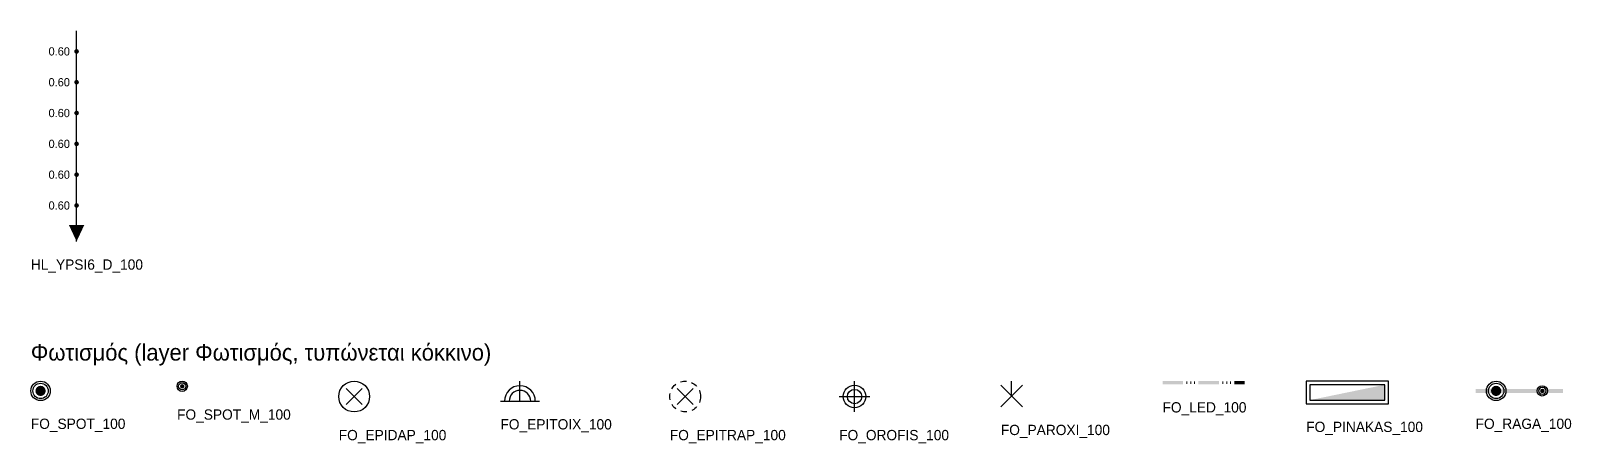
# Model space of a CAD drawing. Extents: x 0 to 269, y -106 to 0.
# Drawn here: x 92.85 to 122.86, y -27.93 to -19.9 of the extents above; entities that cross this region are included whole.
import ezdxf
from ezdxf.enums import TextEntityAlignment as Align

# ---------------------------------------------------------------- set-up
doc = ezdxf.new("R2010")
doc.units = 0
doc.linetypes.add('KIT_DASH', pattern=[0.15, 0.1, -0.05])
doc.layers.add('KIT-Οδηγίες', color=140, linetype='Continuous', plot=False)
doc.layers.add('Ηλεκτρολογικά', color=1, linetype='Continuous', lineweight=25)
doc.layers.add('Φωτισμός', color=12, linetype='Continuous', lineweight=25)
doc.styles.add('KIT', font='Commissioner-Regular.ttf')

msp = doc.modelspace()

# ---------------------------------------------------------------- texts
at = {"layer": 'KIT-Οδηγίες', "style": 'KIT'}
for s, height, p in [('HL_YPSI6_D_100', 0.2, (92.85, -24.552)), ('Φωτισμός (layer Φωτισμός, τυπώνεται κόκκινο)', 0.32, (92.85, -26.322)), ('FO_SPOT_M_100', 0.2, (95.7, -27.472)), ('FO_LED_100', 0.2, (114.9, -27.332)), ('FO_SPOT_100', 0.2, (92.85, -27.652)), ('FO_EPITOIX_100', 0.2, (102, -27.662)), ('FO_PAROXI_100', 0.2, (111.75, -27.772)), ('FO_PINAKAS_100', 0.2, (117.7, -27.712)), ('FO_RAGA_100', 0.2, (121, -27.652)), ('FO_EPIDAP_100', 0.2, (98.85, -27.872)), ('FO_EPITRAP_100', 0.2, (105.3, -27.872)), ('FO_OROFIS_100', 0.2, (108.6, -27.872))]:
    msp.add_text(s, height=height, dxfattribs=at).set_placement(p)

# ---------------------------------------------------------------- blocks, each defined once
blk = doc.blocks.new('FO_SPOT_100')
blk.add_hatch(color=256).paths.add_polyline_path([(-0.1, 0, 1), (0.1, 0, 1)])
for radius in [0.19, 0.15]:
    blk.add_circle((0, 0), radius)
blk = doc.blocks.new('FO_SPOT_M_100')
blk.add_hatch(color=256).paths.add_polyline_path([(-0.042, 0, 1), (0.042, 0, 1)])
for radius in [0.1, 0.07]:
    blk.add_circle((0, 0), radius)
blk = doc.blocks.new('FO_EPIDAP_100')
for p, q in [((-0.156, -0.156), (0.156, 0.156)), ((-0.156, 0.156), (0.156, -0.156))]:
    blk.add_line(p, q)
blk.add_circle((0, 0), 0.3)
blk = doc.blocks.new('FO_EPITOIX_100')
for p, q in [((0, 0), (0, 0.39)), ((-0.38, 0), (0.38, 0))]:
    blk.add_line(p, q)
for radius in [0.3, 0.21]:
    blk.add_arc((0, 0), radius, 0, 180)
blk = doc.blocks.new('FO_EPITRAP_100')
for p, q in [((-0.156, -0.156), (0.156, 0.156)), ((-0.156, 0.156), (0.156, -0.156))]:
    blk.add_line(p, q)
at = {"linetype": 'KIT_DASH', "ltscale": 1.2}
blk.add_circle((0, 0), 0.3, dxfattribs=at)
blk = doc.blocks.new('FO_OROFIS_100')
for p, q in [((-0.3, 0), (0.3, 0)), ((0, -0.3), (0, 0.3))]:
    blk.add_line(p, q)
for radius in [0.22, 0.14]:
    blk.add_circle((0, 0), radius)
blk = doc.blocks.new('FO_PAROXI_100')
for p, q in [((-0.21, -0.21), (0.21, 0.21)), ((-0.21, 0.21), (0.21, -0.21)), ((0, 0), (0, 0.29))]:
    blk.add_line(p, q)
blk = doc.blocks.new('FO_LED_100')
for points in [[(-0.8, -0.03), (-0.4, -0.03), (-0.4, 0.03), (-0.8, 0.03)], [(-0.1, -0.03), (0.3, -0.03), (0.3, 0.03), (-0.1, 0.03)], [(0.6, -0.03), (0.8, -0.03), (0.8, 0.03), (0.6, 0.03)]]:
    blk.add_hatch(color=256).paths.add_polyline_path(points)
at = {"lineweight": 9}
for p, q in [((-0.325, -0.021), (-0.325, 0.021)), ((-0.25, -0.021), (-0.25, 0.021)), ((-0.175, -0.021), (-0.175, 0.021)), ((0.375, -0.021), (0.375, 0.021)), ((0.45, -0.021), (0.45, 0.021)), ((0.525, -0.021), (0.525, 0.021))]:
    blk.add_line(p, q, dxfattribs=at)
blk = doc.blocks.new('FO_PINAKAS_100')
blk.add_hatch(color=256).paths.add_polyline_path([(-0.73, -0.15), (0.73, -0.15), (0.73, 0.15)])
for points in [[(-0.8, -0.22), (0.8, -0.22), (0.8, 0.22), (-0.8, 0.22)], [(-0.73, -0.15), (0.73, -0.15), (0.73, 0.15), (-0.73, 0.15)]]:
    blk.add_lwpolyline(points, close=True)
blk = doc.blocks.new('FO_RAGA_100')
for points in [[(-0.85, -0.04), (0.85, -0.04), (0.85, 0.04), (-0.85, 0.04)], [(-0.55, 0, 1), (-0.35, 0, 1)], [(0.408, 0, 1), (0.492, 0, 1)]]:
    blk.add_hatch(color=256).paths.add_polyline_path(points)
for centre, radius in [((-0.45, 0), 0.19), ((-0.45, 0), 0.15), ((0.45, 0), 0.1), ((0.45, 0), 0.07)]:
    blk.add_circle(centre, radius)
blk = doc.blocks.new('HL_YPSI6_D_100')
for points in [[(-0.045, 3.7, 1), (0.045, 3.7, 1)], [(-0.045, 3.1, 1), (0.045, 3.1, 1)], [(-0.045, 2.5, 1), (0.045, 2.5, 1)], [(-0.045, 1.9, 1), (0.045, 1.9, 1)], [(-0.045, 1.3, 1), (0.045, 1.3, 1)], [(-0.045, 0.7, 1), (0.045, 0.7, 1)], [(0, 0), (0.15, 0.32), (-0.15, 0.32)]]:
    blk.add_hatch(color=8).paths.add_polyline_path(points)
at = {"color": 8}
blk.add_line((0, 0), (0, 4.1), dxfattribs=at)
at = {"color": 1, "style": 'KIT'}
for tag, p in [('ΥΨΟΣ6', (-0.13, 3.7)), ('ΥΨΟΣ5', (-0.13, 3.1)), ('ΥΨΟΣ4', (-0.13, 2.5)), ('ΥΨΟΣ3', (-0.13, 1.9)), ('ΥΨΟΣ2', (-0.13, 1.3)), ('ΥΨΟΣ1', (-0.13, 0.7))]:
    blk.add_attdef(tag, text='', height=0.16, dxfattribs=at).set_placement(p, align=Align.MIDDLE_RIGHT)

# ---------------------------------------------------------------- block references
at = {"layer": 'Ηλεκτρολογικά'}
msp.add_blockref('HL_YPSI6_D_100', (93.742, -24.002), dxfattribs=at).add_auto_attribs({'ΥΨΟΣ1': '0.60', 'ΥΨΟΣ2': '0.60', 'ΥΨΟΣ3': '0.60', 'ΥΨΟΣ4': '0.60', 'ΥΨΟΣ5': '0.60', 'ΥΨΟΣ6': '0.60'})
at = {"layer": 'Φωτισμός'}
for name, p in [('FO_SPOT_100', (93.04, -26.912)), ('FO_SPOT_M_100', (95.8, -26.822)), ('FO_EPIDAP_100', (99.15, -27.022)), ('FO_EPITOIX_100', (102.38, -27.112)), ('FO_EPITRAP_100', (105.6, -27.022)), ('FO_OROFIS_100', (108.9, -27.022)), ('FO_PAROXI_100', (111.96, -27.012)), ('FO_LED_100', (115.7, -26.752)), ('FO_PINAKAS_100', (118.5, -26.942)), ('FO_RAGA_100', (121.85, -26.912))]:
    msp.add_blockref(name, p, dxfattribs=at)

msp.set_redraw_order([(e.dxf.handle, doc.entitydb.next_handle()) for e in msp.query("TEXT MTEXT ATTDEF DIMENSION ARC_DIMENSION")])  # texts and dimensions are drawn at this point

doc.saveas('drawing.dxf')
